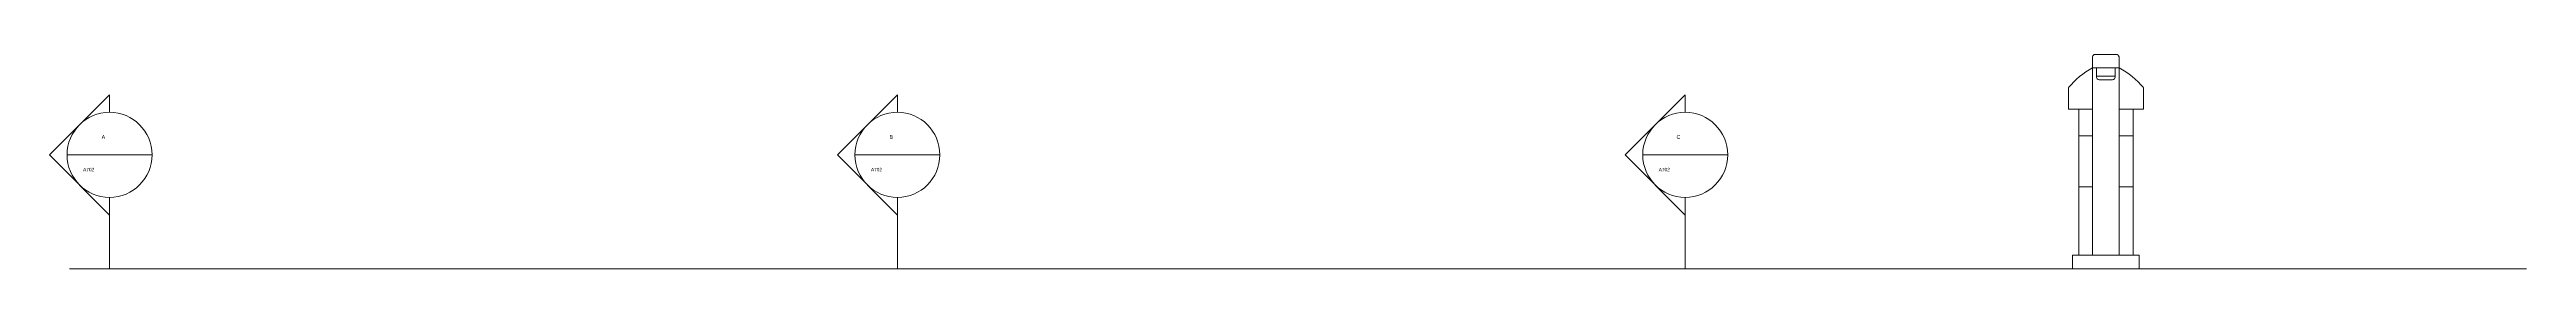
# Model space of a CAD drawing. Header units: centimetres. Extents: x -16179 to 12840, y -10704 to 3856.
# Drawn here: x 4063.6 to 4249, y -744.8 to -728.8 of the extents above; entities that cross this region are included whole.
import ezdxf

# ---------------------------------------------------------------- set-up
doc = ezdxf.new("R2010")
doc.units = ezdxf.units.CM
doc.header["$MEASUREMENT"] = 0
for name, color, linetype, lineweight in [('0_Num_Penna__7_Num_Penna__7_Num_Penna__7', 7, 'Continuous', 18), ('Linee e simboli_Num_Penna__2_Num_Penna__2_Num_Penna__2', 2, 'Continuous', 18), ('PDF _Geometria_Num_Penna__7_Num_Penna__7_Num_Penna__7', 7, 'Continuous', 18)]:
    doc.layers.add(name, color=color, linetype=linetype, lineweight=lineweight)
doc.styles.add('GENERATED_STYLE_1', font='Arial.ttf')

msp = doc.modelspace()

# ---------------------------------------------------------------- linework, layer by layer
at = {"layer": '0_Num_Penna__7_Num_Penna__7_Num_Penna__7', "color": 7, "linetype": 'Continuous', "lineweight": 18}
for p, q in [((4216.68, -728.84), (4218.41, -728.84)), ((4216.55, -743.84), (4216.55, -729.18)), ((4218.55, -729.84), (4216.55, -729.84)), ((4216.85, -730.53), (4216.85, -729.84)), ((4216.85, -730.47), (4218.25, -730.47)), ((4218.05, -730.73), (4217.05, -730.73)), ((4218.25, -729.84), (4218.25, -730.53)), ((4218.55, -729.18), (4218.55, -743.84)), ((4214.75, -732.93), (4214.75, -731.33)), ((4220.38, -732.93), (4220.38, -731.33)), ((4216.55, -732.93), (4214.75, -732.93)), ((4215.53, -743.84), (4215.53, -732.93)), ((4220.38, -732.93), (4218.55, -732.93)), ((4219.6, -732.93), (4219.6, -743.84)), ((4215.53, -734.92), (4216.55, -734.92)), ((4218.55, -734.92), (4219.6, -734.92)), ((4215.53, -738.74), (4216.55, -738.74)), ((4218.55, -738.74), (4219.6, -738.74)), ((4065.05, -744.84), (4249.05, -744.84)), ((4215.05, -744.84), (4215.05, -743.84)), ((4215.05, -743.84), (4220.05, -743.84)), ((4215.05, -743.84), (4215.53, -743.84)), ((4220.05, -744.84), (4215.05, -744.84)), ((4216.55, -743.84), (4218.55, -743.84)), ((4220.05, -743.84), (4219.57, -743.84)), ((4220.05, -743.84), (4220.05, -744.84))]:
    msp.add_line(p, q, dxfattribs=at)
for centre, radius, start, end in [((4219.96, -735.8), 6.87, 119.7708, 139.3515), ((4217.05, -730.53), 0.2, 180, 270), ((4218.05, -730.53), 0.2, 270, 0), ((4215.51, -735.45), 6.38, 40.2755, 61.5934)]:
    msp.add_arc(centre, radius, start, end, dxfattribs=at)
at = {"layer": 'Linee e simboli_Num_Penna__2_Num_Penna__2_Num_Penna__2', "color": 2, "linetype": 'Continuous', "lineweight": 18}
for p, q in [((4068.05, -731.85), (4063.56, -736.34)), ((4068.05, -731.85), (4068.05, -733.17)), ((4127.05, -731.85), (4122.56, -736.34)), ((4127.05, -731.85), (4127.05, -733.17)), ((4186.05, -731.85), (4181.56, -736.34)), ((4186.05, -731.85), (4186.05, -733.17)), ((4063.56, -736.34), (4068.05, -740.84)), ((4064.87, -736.34), (4071.23, -736.34)), ((4122.56, -736.34), (4127.05, -740.84)), ((4123.87, -736.34), (4130.23, -736.34)), ((4181.56, -736.34), (4186.05, -740.84)), ((4182.87, -736.34), (4189.23, -736.34)), ((4068.05, -739.52), (4068.05, -740.84)), ((4127.05, -739.52), (4127.05, -740.84)), ((4186.05, -739.52), (4186.05, -740.84)), ((4068.05, -744.84), (4068.05, -740.84)), ((4127.05, -744.84), (4127.05, -740.84)), ((4186.05, -744.84), (4186.05, -740.84))]:
    msp.add_line(p, q, dxfattribs=at)
for centre in [(4068.05, -736.34), (4127.05, -736.34), (4186.05, -736.34)]:
    msp.add_circle(centre, 3.18, dxfattribs=at)
at = {"layer": 'PDF _Geometria_Num_Penna__7_Num_Penna__7_Num_Penna__7', "color": 7, "linetype": 'Continuous', "lineweight": 18}
for p, q in [((4216.55, -729.09), (4216.55, -729.18)), ((4218.55, -729.18), (4218.55, -729.09))]:
    msp.add_line(p, q, dxfattribs=at)
for centre, start, end in [((4216.84, -729.09), 123.0081, 179.9882), ((4218.25, -729.09), 359.9558, 57.4383)]:
    msp.add_arc(centre, 0.295, start, end, dxfattribs=at)

# ---------------------------------------------------------------- texts
at = {"layer": 'Linee e simboli_Num_Penna__2_Num_Penna__2_Num_Penna__2', "color": 2, "linetype": 'Continuous', "lineweight": 18, "attachment_point": 4, "style": 'GENERATED_STYLE_1'}
for s, insert, char_height in [('\\A1;A', (4067.46, -735.01), 0.283), ('\\A1;B', (4126.46, -735.01), 0.283), ('\\A1;C', (4185.4, -735.01), 0.283), ('\\A1;A702', (4066.07, -737.44), 0.254), ('\\A1;A702', (4125.07, -737.44), 0.254), ('\\A1;A702', (4184.07, -737.44), 0.254)]:
    msp.add_mtext(s, dxfattribs=dict(at, insert=insert, char_height=char_height))

doc.saveas('drawing.dxf')
